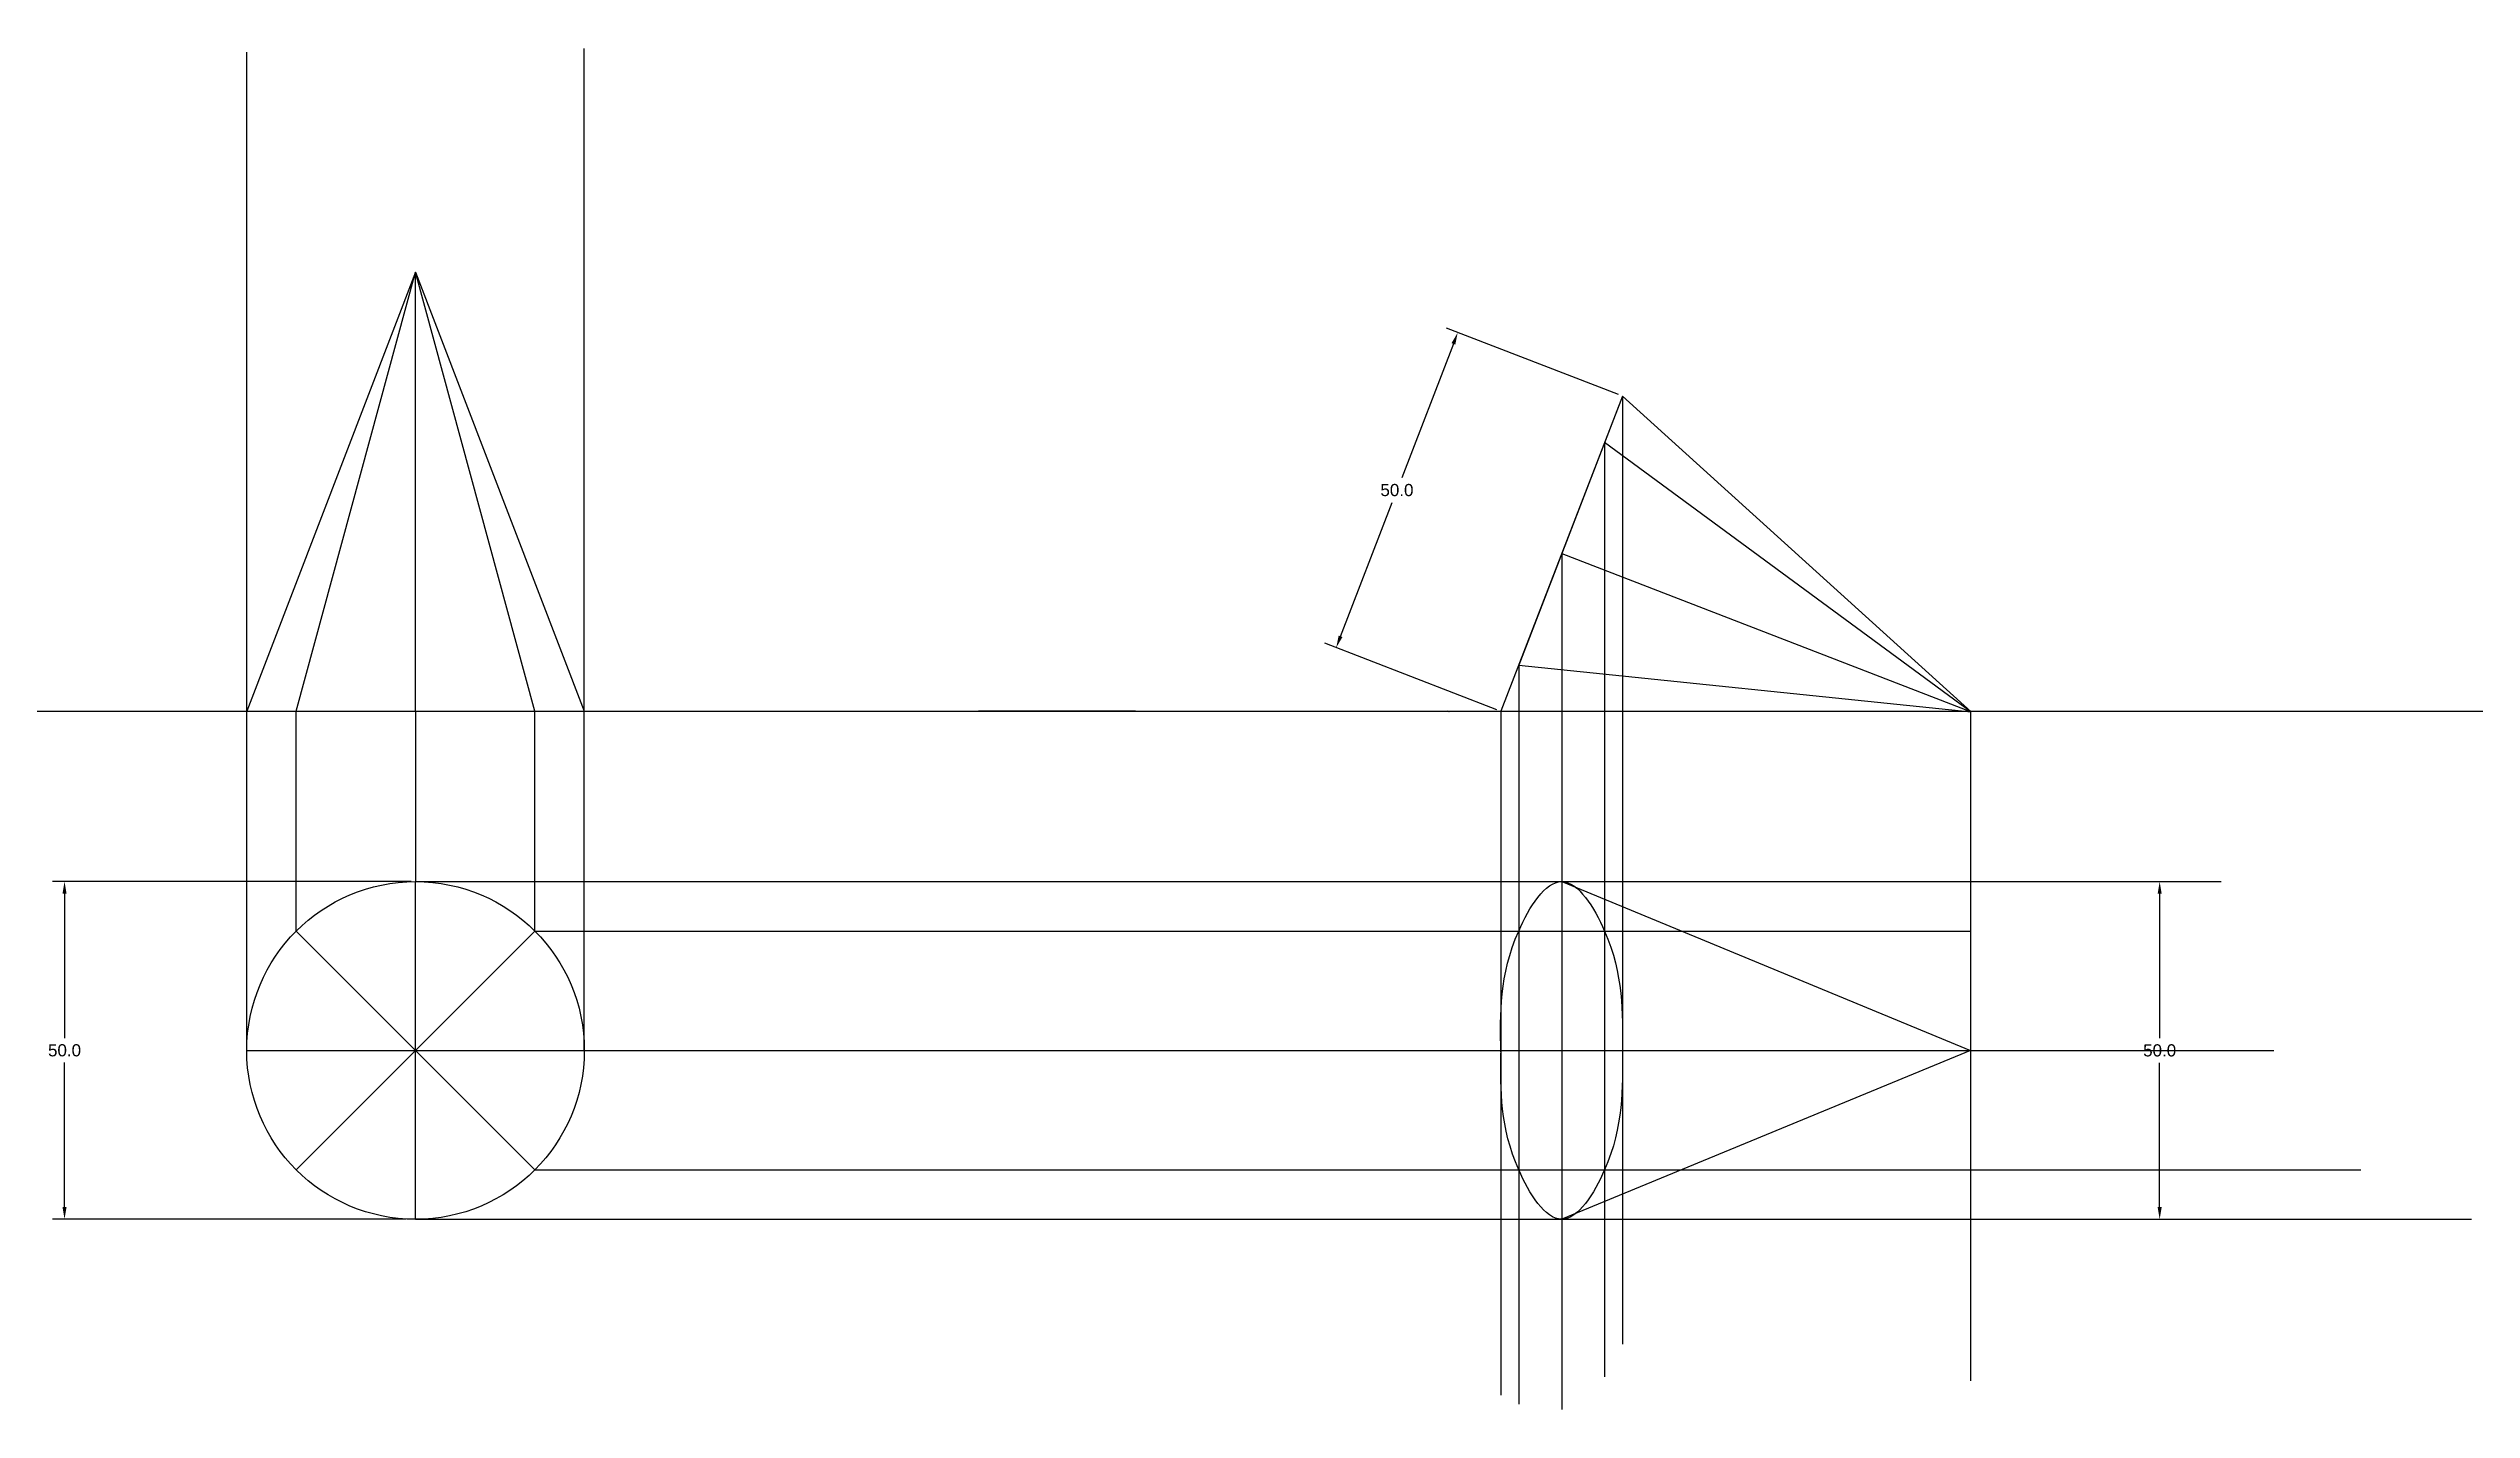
# Model space of a CAD drawing. Header units: millimetres. Extents: x 13 to 1033, y 25 to 410.
# Drawn here: x 108.1 to 467, y 208.9 to 410.4 of the extents above; entities that cross this region are included whole.
import ezdxf

# ---------------------------------------------------------------- set-up
doc = ezdxf.new("R2010")
doc.units = ezdxf.units.MM
doc.header["$MEASUREMENT"] = 0
doc.styles.get("Standard").update_dxf_attribs({"font": 'arial.ttf'})
doc.dimstyles.get("Standard").update_dxf_attribs({"dimscale": 10, "dimtxt": 0.18, "dimasz": 0.18, "dimexe": 0.18, "dimexo": 0.0625, "dimgap": 0.09, "dimtad": 0, "dimtih": 1, "dimtoh": 1, "dimdec": 1, "dimzin": 0, "dimdsep": 46, "dimtxsty": 'Standard', "dimcen": 0.09, "dimadec": 0, "dimazin": 0, "dimtfac": 1, "dimtdec": 1, "dimtofl": 0, "dimtmove": 0, "dimatfit": 3, "dimfxl": 1, "dimtolj": 1, "dimtzin": 0, "dimarcsym": 0})

msp = doc.modelspace()

# ---------------------------------------------------------------- blocks, each defined once
blk = doc.blocks.new('*D2')
at = {"color": 0, "lineweight": -2, "transparency": 16777216}
for p, q in [((331.83, 287.02), (422.56, 287.02)), ((420.76, 285.22), (420.76, 263.84)), ((420.76, 238.82), (420.76, 260.2)), ((332.81, 237.02), (422.56, 237.02))]:
    blk.add_line(p, q, dxfattribs=at)
at = {"color": 0, "transparency": 16777216}
for points in [[(420.46, 285.22), (421.06, 285.22), (420.76, 287.02)], [(420.46, 238.82), (421.06, 238.82), (420.76, 237.02)]]:
    blk.add_solid(points, dxfattribs=at)
at = {"layer": 'Defpoints', "color": 0, "transparency": 16777216}
for p in [(331.21, 287.02), (420.76, 287.02), (332.19, 237.02)]:
    blk.add_point(p, dxfattribs=at)
at = {"color": 0, "transparency": 16777216, "insert": (420.76, 262.02), "char_height": 1.8, "attachment_point": 5}
blk.add_mtext('\\A1;50.0', dxfattribs=at)
blk = doc.blocks.new('*D3')
at = {"color": 0, "lineweight": -2, "transparency": 16777216}
for p, q in [((161.8, 287.02), (108.64, 287.02)), ((110.44, 285.22), (110.44, 263.85)), ((110.44, 238.83), (110.44, 260.21)), ((160.98, 237.03), (108.64, 237.03))]:
    blk.add_line(p, q, dxfattribs=at)
at = {"color": 0, "transparency": 16777216}
for points in [[(110.14, 285.22), (110.74, 285.22), (110.44, 287.02)], [(110.14, 238.83), (110.74, 238.83), (110.44, 237.03)]]:
    blk.add_solid(points, dxfattribs=at)
at = {"layer": 'Defpoints', "color": 0, "transparency": 16777216}
for p in [(110.44, 287.02), (162.43, 287.02), (161.61, 237.03)]:
    blk.add_point(p, dxfattribs=at)
at = {"color": 0, "transparency": 16777216, "insert": (110.44, 262.03), "char_height": 1.8, "attachment_point": 5}
blk.add_mtext('\\A1;50.0', dxfattribs=at)
blk = doc.blocks.new('*D4')
at = {"color": 0, "lineweight": -2, "transparency": 16777216}
for p, q in [((316.15, 366.62), (308.5, 346.8)), ((340.6, 359.12), (315.11, 368.95)), ((299.44, 323.33), (307.09, 343.16)), ((322.6, 312.47), (297.11, 322.3))]:
    blk.add_line(p, q, dxfattribs=at)
at = {"color": 0, "transparency": 16777216}
for points in [[(315.87, 366.73), (316.43, 366.52), (316.79, 368.3)], [(299.16, 323.44), (299.72, 323.23), (298.79, 321.65)]]:
    blk.add_solid(points, dxfattribs=at)
at = {"layer": 'Defpoints', "color": 0, "transparency": 16777216}
for p in [(316.79, 368.3), (341.19, 358.89), (323.19, 312.24)]:
    blk.add_point(p, dxfattribs=at)
at = {"color": 0, "transparency": 16777216, "insert": (307.79, 344.98), "char_height": 1.8, "attachment_point": 5}
blk.add_mtext('\\A1;50.0', dxfattribs=at)

# ---------------------------------------------------------------- dimensions: what is measured, and where the dimension line sits
at = {"color": 7, "true_color": 0xffffff}
dim = msp.add_aligned_dim(p1=(323.19, 312.24), p2=(341.19, 358.89), distance=26.14, dimstyle='Standard', dxfattribs=at)
dim.commit()
dim.dimension.update_dxf_attribs({"geometry": '*D4', "text_midpoint": (307.79, 344.98)})
for base, p1, p2, picture, middle in [((110.44, 287.02), (161.61, 237.03), (162.43, 287.02), '*D3', (110.44, 262.03)), ((420.76, 287.02), (332.19, 237.02), (331.21, 287.02), '*D2', (420.76, 262.02))]:
    dim = msp.add_linear_dim(base=base, p1=p1, p2=p2, angle=90, dimstyle='Standard', dxfattribs=at)
    dim.commit()
    dim.dimension.update_dxf_attribs({"geometry": picture, "text_midpoint": middle})

# ---------------------------------------------------------------- linework, layer by layer
for p, q in [((137.43, 262.02), (137.43, 409.84)), ((187.43, 262.02), (187.43, 410.37)), ((162.43, 377.24), (137.43, 312.24)), ((144.75, 312.24), (162.43, 377.24)), ((162.43, 312.24), (162.43, 377.24)), ((162.43, 377.24), (187.43, 312.24)), ((180.1, 312.24), (162.43, 377.24)), ((341.19, 358.89), (323.19, 312.24)), ((341.19, 358.89), (325.82, 319.07)), ((392.83, 312.17), (341.19, 358.89)), ((338.55, 352.06), (392.83, 312.17)), ((332.19, 335.57), (392.83, 312.17)), ((325.82, 319.07), (392.83, 312.17)), ((89.37, 312.24), (1033.24, 312.24)), ((137.43, 312.24), (187.43, 312.24)), ((144.75, 279.7), (144.75, 312.24)), ((162.43, 312.24), (162.43, 287.02)), ((180.1, 279.7), (180.1, 312.24)), ((315.51, 312.17), (245.87, 312.28)), ((245.87, 312.28), (245.87, 312.24)), ((246.37, 312.24), (296.37, 312.24)), ((254.88, 312.27), (254.88, 312.24)), ((263.89, 312.25), (263.89, 312.24)), ((273.19, 312.24), (323.19, 312.24)), ((315.51, 312.17), (315.32, 312.24)), ((315.51, 312.17), (315.43, 312.24)), ((392.83, 312.17), (323.19, 312.24)), ((162.43, 237.02), (162.43, 287.02)), ((162.43, 287.02), (187.43, 287.02)), ((180.1, 244.34), (144.75, 279.7)), ((180.1, 279.7), (144.75, 244.34)), ((162.43, 262.02), (180.1, 279.7)), ((180.1, 279.7), (187.43, 279.7)), ((180.1, 279.7), (187.43, 279.7)), ((137.43, 262.02), (187.43, 262.02)), ((162.43, 262.02), (187.43, 262.02)), ((162.43, 262.02), (180.1, 244.34))]:
    msp.add_line(p, q)
at = {"color": 242, "true_color": 0xcd2027}
for p, q in [((341.19, 358.89), (341.19, 218.51)), ((338.55, 352.06), (338.55, 213.68)), ((332.19, 335.57), (332.19, 208.86)), ((325.82, 319.07), (325.82, 209.66)), ((323.19, 312.24), (323.19, 211)), ((392.74, 312.24), (392.74, 213.09)), ((162.43, 287.02), (429.89, 287.02)), ((180.1, 279.7), (392.74, 279.7)), ((187.43, 262.02), (437.68, 262.02)), ((180.1, 244.34), (450.57, 244.34)), ((162.43, 237.02), (466.95, 237.02))]:
    msp.add_line(p, q, dxfattribs=at)
at = {"color": 7, "true_color": 0xffffff}
for p, q in [((332.19, 287.02), (392.74, 262.02)), ((323.19, 262.02), (323.19, 261.62)), ((392.74, 262.02), (332.19, 237.02))]:
    msp.add_line(p, q, dxfattribs=at)
msp.add_circle((162.43, 262.02), 25)
msp.add_spline([(323.19, 261.82), (325.82, 279.7), (332.19, 287.02), (338.55, 279.7), (341.19, 262.02), (338.55, 244.34), (332.19, 237.02), (325.82, 244.34), (323.19, 261.62)], degree=3, dxfattribs=at)

msp.set_redraw_order([(e.dxf.handle, doc.entitydb.next_handle()) for e in msp.query("TEXT MTEXT ATTDEF DIMENSION ARC_DIMENSION")])  # texts and dimensions are drawn at this point

doc.saveas('drawing.dxf')
